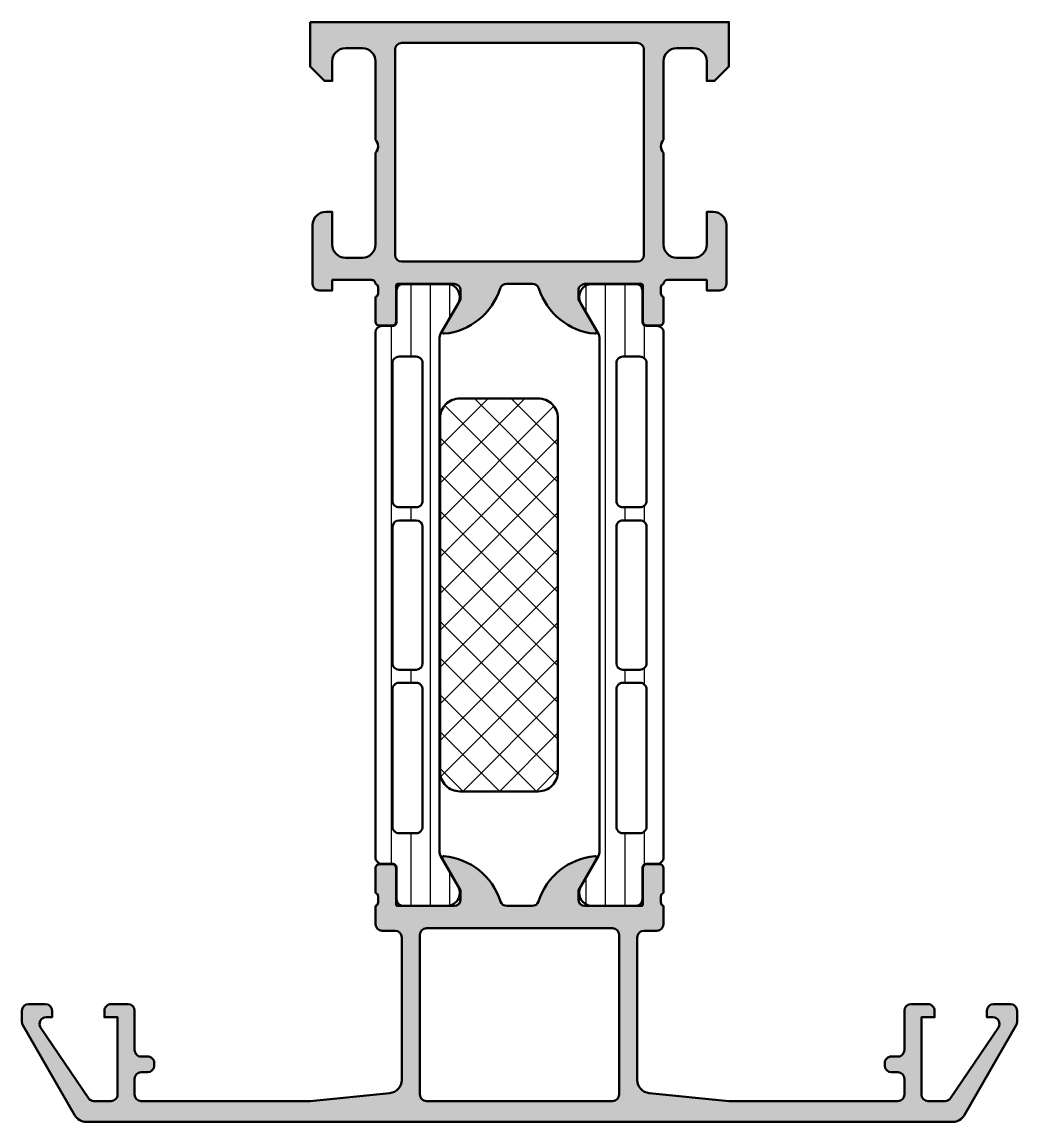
# Model space of a CAD drawing. Extents: x 0 to 76, y 0 to 84.
import ezdxf

# ---------------------------------------------------------------- set-up
doc = ezdxf.new("R2010")
doc.units = 0
for name, color, linetype, lineweight in [('0S-Alu contour', 7, 'Continuous', 50), ('0S-Alu hatch', 252, 'Continuous', 25), ('0S-Plastic contour', 254, 'Continuous', 50), ('0S-Plastic hatch', 253, 'Continuous', 25), ('0S-PT contour', 91, 'Continuous', 50), ('0S-PT hatch', 103, 'Continuous', 25)]:
    doc.layers.add(name, color=color, linetype=linetype, lineweight=lineweight)
pattern_1 = [(90, (0, 0), (-1.4859, 0), [])]

# ---------------------------------------------------------------- blocks, each defined once
blk = doc.blocks.new('346720__E5CDAF64_92D0_431A_B26B_B08DB6D90C9D_')
at = {"layer": '0S-Alu hatch'}
h = blk.add_hatch(color=256, dxfattribs=at)
edge = h.paths.add_edge_path()
edge.add_line((21.99997015381813, 84), (21.99997015381813, 80.59996800422596))
edge.add_line((21.99997015381813, 80.59996800422596), (23.09994573975565, 79.49999217986988))
edge.add_line((23.09994573975565, 79.49999217986988), (23.69992132569314, 79.49999217986988))
edge.add_line((23.69992132569314, 79.49999217986988), (23.69992132569314, 81.00045018196032))
edge.add_ellipse((24.7000077249687, 81.00035615260197), major_axis=(-1.000086403695934, 0), ratio=1, start_angle=270.00494988615924, end_angle=359.99461298015063, ccw=False)
edge.add_line((24.69992132569315, 82.0004425525658), (25.99997015381814, 82.0004425525658))
edge.add_ellipse((25.9999153451299, 81.0003877442666), major_axis=(-1.00005480980111, 0), ratio=1, start_angle=180.002703004082, end_angle=269.99685986559155, ccw=False)
edge.add_line((26.99997015381814, 81.00043492317324), (26.99997015381814, 74.99999599456714))
edge.add_ellipse((26.47513081349977, 74.49999599456714), major_axis=(-0.7248836686985138, 0), ratio=1, start_angle=136.388423263687, end_angle=223.611576736313, ccw=False)
edge.add_line((26.99997015381814, 73.99999599456714), (26.99997015381814, 66.99999694824146))
edge.add_ellipse((25.99991135608918, 67.00005574597041), major_axis=(-1.000058799457442, 0), ratio=1, start_angle=90.00336866364057, end_angle=179.996631336242, ccw=False)
edge.add_line((25.99997015381814, 65.99999694824146), (24.69992132569314, 65.99999694824146))
edge.add_ellipse((24.70000879626208, 67.0000844188104), major_axis=(-1.000087474394158, 0), ratio=1, start_angle=0.005011256110094564, end_angle=89.99498874391873, ccw=False)
edge.add_line((23.69992132569314, 66.99999694824096), (23.69992132569314, 69.49999599456714))
edge.add_line((23.69992132569314, 69.49999599456714), (23.19992132569313, 69.49999599456714))
edge.add_arc((23.20000879626208, 68.4999085239982), 1.000087474394163, 90.00501125608224, 179.9949887438899)
edge.add_line((22.19992132569313, 68.49999599456764), (22.1999823608494, 63.99999694824145))
edge.add_arc((22.69995162022874, 63.99997383660447), 0.499969259913529, 179.9973514386468, 270.0035228322333)
edge.add_line((22.69998236084941, 63.50000457763599), (23.69998236084939, 63.49999694824147))
edge.add_line((23.69998236084939, 63.49999694824147), (23.69998236084938, 64.29999237060474))
edge.add_line((23.69998236084938, 64.29999237060474), (26.70034399415018, 64.29999237060474))
edge.add_ellipse((26.7003439941502, 63.99999966585629), major_axis=(-0.2999927047484476, 0), ratio=1, start_angle=180, end_angle=270.0000000000048, ccw=False)
edge.add_ellipse((26.92150025235563, 63.73247907386321), major_axis=(-0.2788950563273866, 0), ratio=1, start_angle=178.8354106258985, end_angle=253.5801235805103, ccw=False)
edge.add_line((27.20033769889863, 63.72681066586482), (27.20033769889862, 63.2732166658648))
edge.add_ellipse((26.92146960325546, 63.26755600638773), major_axis=(-0.27892554173714, 0), ratio=1, start_angle=106.4245945553532, end_angle=181.1628700728881, ccw=False)
edge.add_line((27.00033669889862, 63.0000126658648), (27.00033669889862, 61.12000166585629))
edge.add_arc((27.30033669889863, 61.12000166585629), 0.3000000000000007, 180, 270)
edge.add_line((27.30033669889863, 60.82000166585629), (28.28031101794142, 60.82000166585629))
edge.add_arc((28.28031101794142, 61.12000166585629), 0.2999999999999971, 270, 360)
edge.add_line((28.58031101794141, 61.12000166585629), (28.58031101794141, 63.87999966585629))
edge.add_ellipse((28.70031101794149, 63.87999966585629), major_axis=(-0.1200000000000898, 0), ratio=1, start_angle=269.0082462786511, end_angle=360, ccw=False)
edge.add_line((28.70238803835717, 63.99998168945239), (33.00034399415017, 63.9999816894524))
edge.add_ellipse((33.00034399415018, 63.49998168945241), major_axis=(-0.4999999999999929, 0), ratio=1, start_angle=180, end_angle=270.0000000000008, ccw=False)
edge.add_line((33.50034399415017, 63.4999816894524), (33.50034399415017, 62.79998168945239))
edge.add_line((33.50034399415017, 62.79998168945239), (32.11884853652781, 60.40716136642485))
edge.add_arc((32.23846377879847, 60.33810147410069), 0.1381197846482961, 149.9999999999977, 275.6225775507925)
edge.add_arc((31.76212075297637, 65.17659055130021), 5.000000000000002, 275.6225775507935, 342.2515836439299)
edge.add_ellipse((37.00034399415018, 63.49998168945238), major_axis=(-0.5000000000000127, 0), ratio=1, start_angle=270.0000000000008, end_angle=342.2515836439276, ccw=False)
edge.add_line((37.00034399415017, 63.9999816894524), (39.00034399415017, 63.9999816894524))
edge.add_ellipse((39.00034399415013, 63.49998168945241), major_axis=(-0.4999999999999858, 0), ratio=1, start_angle=197.7484163560639, end_angle=269.9999999999951, ccw=False)
edge.add_arc((44.23856723532392, 65.17659055130022), 5.000000000000007, 197.7484163560708, 264.3774224492071)
edge.add_arc((43.76222420950186, 60.33810147410069), 0.1381197846483014, 264.3774224492104, 390.0000000000023)
edge.add_line((43.88183945177252, 60.40716136642485), (42.50034399415016, 62.7999816894524))
edge.add_line((42.50034399415016, 62.7999816894524), (42.50034399415016, 63.4999816894524))
edge.add_ellipse((43.00034399415016, 63.49998168945241), major_axis=(-0.4999999999999929, 0), ratio=1, start_angle=269.9999999999992, end_angle=360, ccw=False)
edge.add_line((43.00034399415017, 63.9999816894524), (47.29829994994317, 63.9999816894524))
edge.add_ellipse((47.30037697035884, 63.87999966585629), major_axis=(-0.1200000000001009, 0), ratio=1, start_angle=180, end_angle=270.9917537213454, ccw=False)
edge.add_line((47.42037697035893, 63.87999966585629), (47.42037697035892, 61.12000166585629))
edge.add_arc((47.72037697035893, 61.12000166585629), 0.2999999999999971, 180, 270)
edge.add_line((47.72037697035893, 60.82000166585629), (48.70035128940172, 60.82000166585629))
edge.add_arc((48.70035128940172, 61.12000166585629), 0.2999999999999971, 270, 360)
edge.add_line((49.00035128940172, 61.12000166585629), (49.00035128940172, 63.0000126658648))
edge.add_ellipse((49.07921838504488, 63.26755600638776), major_axis=(-0.2789255417371579, 0), ratio=1, start_angle=-1.1628700728853119, end_angle=73.57540544464553, ccw=False)
edge.add_line((48.80035028940171, 63.27321666586481), (48.80035028940172, 63.7268106658648))
edge.add_ellipse((49.07918773594471, 63.73247907386316), major_axis=(-0.2788950563273806, 0), ratio=1, start_angle=-73.58012358050632, end_angle=1.1645893740940778, ccw=False)
edge.add_ellipse((49.30034399415019, 63.99999966585623), major_axis=(-0.2999927047485116, 0), ratio=1, start_angle=270.0000000000041, end_angle=360, ccw=False)
edge.add_line((49.30034399415017, 64.29999237060474), (52.29998774910928, 64.29999237060474))
edge.add_line((52.29998774910928, 64.29999237060474), (52.29998774910928, 63.49999694824146))
edge.add_line((52.29998774910928, 63.49999694824146), (53.29998780871392, 63.50000457763599))
edge.add_arc((53.30001853235962, 63.99997383867919), 0.4999692619872125, 269.9964791130871, 360.0026483238301)
edge.add_line((53.79998779381276, 63.99999694824246), (53.80004882896901, 68.49999599456714))
edge.add_arc((52.79996136181542, 68.49990852740964), 1.000087470978506, 0.0050110606829167, 89.9949915006661)
edge.add_line((52.80004878426552, 69.49999599456714), (52.30004878426552, 69.49999599456714))
edge.add_line((52.30004878426552, 69.49999599456714), (52.30004878426552, 66.99999694824146))
edge.add_ellipse((51.29996131369658, 67.0000844188104), major_axis=(-1.000087474394165, 0), ratio=1, start_angle=90.00501125608218, end_angle=179.99498874389, ccw=False)
edge.add_line((51.30004878426553, 65.99999694824146), (50.0000001945591, 65.99999694824146))
edge.add_ellipse((50.00005899228808, 67.00005574597044), major_axis=(-1.000058799457467, 0), ratio=1, start_angle=0.0033686637580103707, end_angle=89.9966313363584, ccw=False)
edge.add_line((49.0000001945591, 66.99999694823943), (49.00000019455911, 73.99999599456714))
edge.add_ellipse((49.52483953487746, 74.49999599456714), major_axis=(-0.7248836686985038, 0), ratio=1, start_angle=-43.61157673631379, end_angle=43.61157673631379, ccw=False)
edge.add_line((49.00000019455911, 74.99999599456714), (49.00000019455911, 81.00043492317126))
edge.add_ellipse((50.00005500324735, 81.0003877442666), major_axis=(-1.000054809801103, 0), ratio=1, start_angle=270.0031401344082, end_angle=359.997296995918, ccw=False)
edge.add_line((50.0000001945591, 82.0004425525658), (51.30004878426553, 82.0004425525658))
edge.add_ellipse((51.29996238498996, 81.00035615260197), major_axis=(-1.000086403695928, 0), ratio=1, start_angle=180.0053870199847, end_angle=269.99505011383974, ccw=False)
edge.add_line((52.30004878426552, 81.00045018196121), (52.30004878426552, 79.49999217986988))
edge.add_line((52.30004878426552, 79.49999217986988), (52.90002437020302, 79.49999217986988))
edge.add_line((52.90002437020302, 79.49999217986988), (54, 80.59996800422596))
edge.add_line((54, 80.59996800422596), (54, 84))
edge.add_line((54, 84), (21.99997015381813, 84))
edge = h.paths.add_edge_path()
edge.add_ellipse((28.99998815347482, 81.89999120329975), major_axis=(-0.500002740875127, 0), ratio=1, start_angle=270.00031407857136, end_angle=359.99968592151924, ccw=False)
edge.add_line((28.9999854126072, 82.39999394416736), (46.99998493577004, 82.39999394416736))
edge.add_ellipse((46.99998219490243, 81.89999120329975), major_axis=(-0.5000027408751199, 0), ratio=1, start_angle=180.0003140784808, end_angle=269.99968592142943, ccw=False)
edge.add_line((47.49998493577004, 81.89999394416735), (47.49998493577004, 66.19999389648444))
edge.add_ellipse((46.99998219490243, 66.19999663735126), major_axis=(-0.5000027408751199, 0), ratio=1, start_angle=90.00031407857063, end_angle=179.9996859215194, ccw=False)
edge.add_line((46.99998493577004, 65.69999389648365), (28.9999854126072, 65.69999389648365))
edge.add_ellipse((28.99998815347482, 66.19999663735126), major_axis=(-0.500002740875127, 0), ratio=1, start_angle=0.00031407848081244083, end_angle=89.9996859214279, ccw=False)
edge.add_line((28.4999854126072, 66.19999389648365), (28.4999854126072, 81.89999394416657))
at = {"layer": '0S-Alu contour', "color": 7}
for points in [[(21.99997015381813, 84), (21.99997015381813, 80.59996800422596), (23.09994573975565, 79.49999217986988), (23.69992132569314, 79.49999217986988), (23.69992132569314, 81.00045018196032)], [(52.30004878426552, 81.00045018196121), (52.30004878426552, 79.49999217986988), (52.90002437020302, 79.49999217986988), (54, 80.59996800422596), (54, 84), (21.99997015381813, 84)], [(28.9999854126072, 82.39999394416736), (46.99998493577004, 82.39999394416736)], [(24.69992132569315, 82.0004425525658), (25.99997015381814, 82.0004425525658)], [(28.4999854126072, 66.19999389648365), (28.4999854126072, 81.89999394416657)], [(47.49998493577004, 81.89999394416735), (47.49998493577004, 66.19999389648444)], [(50.0000001945591, 82.0004425525658), (51.30004878426553, 82.0004425525658)], [(26.99997015381814, 81.00043492317324), (26.99997015381814, 74.99999599456714)], [(49.00000019455911, 74.99999599456714), (49.00000019455911, 81.00043492317126)], [(26.99997015381814, 73.99999599456714), (26.99997015381814, 66.99999694824146)], [(49.0000001945591, 66.99999694823943), (49.00000019455911, 73.99999599456714)], [(23.69992132569314, 66.99999694824096), (23.69992132569314, 69.49999599456714), (23.19992132569313, 69.49999599456714)], [(52.80004878426552, 69.49999599456714), (52.30004878426552, 69.49999599456714), (52.30004878426552, 66.99999694824146)], [(22.19992132569313, 68.49999599456764), (22.1999823608494, 63.99999694824145)], [(53.79998779381276, 63.99999694824246), (53.80004882896901, 68.49999599456714)], [(25.99997015381814, 65.99999694824146), (24.69992132569314, 65.99999694824146)], [(46.99998493577004, 65.69999389648365), (28.9999854126072, 65.69999389648365)], [(51.30004878426553, 65.99999694824146), (50.0000001945591, 65.99999694824146)], [(22.69998236084941, 63.50000457763599), (23.69998236084939, 63.49999694824147), (23.69998236084938, 64.29999237060474), (26.70034399415018, 64.29999237060474)], [(28.58031101794141, 61.12000166585629), (28.58031101794141, 63.87999966585629)], [(28.70238803835717, 63.99998168945239), (33.00034399415017, 63.9999816894524)], [(37.00034399415017, 63.9999816894524), (39.00034399415017, 63.9999816894524)], [(43.00034399415017, 63.9999816894524), (47.29829994994317, 63.9999816894524)], [(47.42037697035893, 63.87999966585629), (47.42037697035892, 61.12000166585629)], [(49.30034399415017, 64.29999237060474), (52.29998774910928, 64.29999237060474), (52.29998774910928, 63.49999694824146), (53.29998780871392, 63.50000457763599)], [(27.20033769889863, 63.72681066586482), (27.20033769889862, 63.2732166658648)], [(33.50034399415017, 63.4999816894524), (33.50034399415017, 62.79998168945239), (32.11884853652781, 60.40716136642485)], [(43.88183945177252, 60.40716136642485), (42.50034399415016, 62.7999816894524), (42.50034399415016, 63.4999816894524)], [(48.80035028940171, 63.27321666586481), (48.80035028940172, 63.7268106658648)], [(27.00033669889862, 63.0000126658648), (27.00033669889862, 61.12000166585629)], [(49.00035128940172, 61.12000166585629), (49.00035128940172, 63.0000126658648)], [(27.30033669889863, 60.82000166585629), (28.28031101794142, 60.82000166585629)], [(47.72037697035893, 60.82000166585629), (48.70035128940172, 60.82000166585629)]]:
    blk.add_lwpolyline(points, dxfattribs=at)
at = {"layer": '0S-Alu contour', "color": 7, "extrusion": (0, 0, -1)}
for centre, radius, start, end in [((-28.99998815347482, 81.89999120329975), 0.500002740875127, 0.0003140784807261, 89.99968592142865), ((-46.99998219490243, 81.89999120329975), 0.5000027408751199, 90.00031407857054, 179.9996859215192), ((-24.7000077249687, 81.00035615260197), 1.000086403695934, 0.0053870198493499, 89.99505011384076), ((-25.9999153451299, 81.0003877442666), 1.00005480980111, 90.00314013440845, 179.997296995918), ((-50.00005500324735, 81.0003877442666), 1.000054809801103, 0.0027030040819815, 89.99685986559176), ((-51.29996238498996, 81.00035615260197), 1.000086403695928, 90.00494988616028, 179.9946129800153), ((-26.47513081349977, 74.49999599456714), 0.7248836686985141, 136.388423263687, 223.6115767363131), ((-49.52483953487746, 74.49999599456714), 0.7248836686985038, 316.3884232636862, 43.61157673631377), ((-24.70000879626208, 67.0000844188104), 1.000087474394158, 270.0050112560814, 359.9949887438899), ((-25.99991135608918, 67.00005574597041), 1.000058799457442, 180.003368663758, 269.9966313363594), ((-50.00005899228808, 67.00005574597044), 1.000058799457467, 270.0033686636416, 359.996631336242), ((-51.29996131369658, 67.0000844188104), 1.000087474394165, 180.0050112561101, 269.9949887439178), ((-28.99998815347482, 66.19999663735126), 0.500002740875127, 270.0003140785721, 359.9996859215192), ((-46.99998219490243, 66.19999663735126), 0.5000027408751199, 180.0003140784807, 269.9996859214294), ((-26.7003439941502, 63.99999966585629), 0.2999927047484476, 89.99999999999525, 180), ((-26.92150025235563, 63.73247907386321), 0.2788950563273866, 106.4198764194897, 181.1645893741016), ((-28.70031101794149, 63.87999966585629), 0.1200000000000898, 0, 90.99175372134891), ((-33.00034399415018, 63.49998168945241), 0.4999999999999929, 89.9999999999992, 180), ((-37.00034399415018, 63.49998168945238), 0.5000000000000127, 17.74841635607241, 89.9999999999992), ((-39.00034399415013, 63.49998168945241), 0.4999999999999858, 90.00000000000487, 162.2515836439361), ((-43.00034399415016, 63.49998168945241), 0.4999999999999929, 0, 90.00000000000081), ((-47.30037697035884, 63.87999966585629), 0.1200000000001009, 89.00824627865461, 180), ((-49.07918773594471, 63.73247907386316), 0.2788950563273806, 358.8354106259059, 73.58012358050637), ((-49.30034399415019, 63.99999966585623), 0.2999927047485116, 0, 89.99999999999594), ((-26.92146960325546, 63.26755600638773), 0.27892554173714, 178.8371299271119, 253.5754054446468), ((-49.07921838504488, 63.26755600638776), 0.2789255417371579, 286.4245945553545, 1.162870072885284)]:
    blk.add_arc(centre, radius, start, end, dxfattribs=at)
at = {"layer": '0S-Alu contour', "color": 7}
for centre, radius, start, end in [((23.20000879626208, 68.4999085239982), 1.000087474394163, 90.00501125608224, 179.9949887438899), ((52.79996136181542, 68.49990852740964), 1.000087470978506, 0.0050110606829167, 89.9949915006661), ((22.69995162022874, 63.99997383660447), 0.499969259913529, 179.9973514386468, 270.0035228322333), ((53.30001853235962, 63.99997383867919), 0.4999692619872125, 269.9964791130871, 0.0026483238301195), ((31.76212075297637, 65.17659055130021), 5.000000000000002, 275.6225775507935, 342.2515836439299), ((44.23856723532392, 65.17659055130022), 5.000000000000007, 197.7484163560708, 264.3774224492071), ((27.30033669889863, 61.12000166585629), 0.3000000000000007, 180, 270), ((28.28031101794142, 61.12000166585629), 0.2999999999999971, 270, 0), ((47.72037697035893, 61.12000166585629), 0.2999999999999971, 180, 270), ((48.70035128940172, 61.12000166585629), 0.2999999999999971, 270, 0), ((32.23846377879847, 60.33810147410069), 0.1381197846482961, 149.9999999999977, 275.6225775507925), ((43.76222420950186, 60.33810147410069), 0.1381197846483014, 264.3774224492104, 30.00000000000228)]:
    blk.add_arc(centre, radius, start, end, dxfattribs=at)
blk = doc.blocks.new('284041__81CBD9DE_2478_4C81_BFFA_5F7B86C5B9B8___F02E5A04_34AC_4ABE_87E3_5EAD6978D409_')
at = {"layer": '0S-Plastic hatch'}
h = blk.add_hatch(dxfattribs=at)
h.set_pattern_fill('ANSI31', color=256, scale=0.4680000000000001, angle=45, style=0)
h.set_pattern_definition(pattern_1)
edge = h.paths.add_edge_path()
edge.add_line((26.99888731046574, 60.28985257521101), (26.99999999995454, 20.20984283207178))
edge.add_arc((27.49999732085984, 20.20985671285094), 0.499997321097971, 180.0015906286507, 270.0020240776158)
edge.add_line((27.50001498417455, 19.70985939206496), (28.31034971106617, 19.70988801861293))
edge.add_ellipse((28.31036030911176, 19.40988801880014), major_axis=(-0.2999999999999881, 0), ratio=1, start_angle=179.9941504549236, end_angle=270.00202407761265, ccw=False)
edge.add_line((28.61036030754828, 19.4098573906538), (28.61011529070064, 17.00996700936594))
edge.add_arc((29.11011126554039, 17.00991596226873), 0.4999959774455758, 179.994150386449, 270.0020872368565)
edge.add_line((29.11012947997156, 16.50991998515492), (32.58667351121612, 16.5100466327178))
edge.add_arc((32.44432701033436, 17.4998595521885), 0.999996070924481, 278.1836833497845, 392.729091397731)
edge.add_line((33.28556007655457, 18.0405249479391), (31.96700764709821, 20.3241340371884))
edge.add_ellipse((32.40001130835026, 20.57414969538281), major_axis=(-0.5000000000000658, 0), ratio=1, start_angle=0.0015816594047919352, end_angle=30.002071897231417, ccw=False)
edge.add_line((31.90001130854071, 20.57413589280067), (31.8989249961475, 59.92591463649856))
edge.add_ellipse((32.39892499595698, 59.92592843908168), major_axis=(-0.4999999999999935, 0), ratio=1, start_angle=-29.99792130146028, end_angle=0.0015816594047919352, ccw=False)
edge.add_line((31.96590322431632, 60.17591272915844), (33.28429022210339, 62.45961733041354))
edge.add_arc((32.44301799144461, 63.00022178450802), 0.9999960709244836, 327.2750591980457, 441.8204672459894)
edge.add_line((32.58529278835878, 63.99004501318446), (29.10874854874356, 63.98991836562792))
edge.add_arc((29.10876676317272, 63.48992238851414), 0.499995977445552, 90.00208723662689, 180.0100002092925)
edge.add_line((28.60877079334287, 63.48983512092765), (28.60918966199787, 61.08994476404458))
edge.add_ellipse((28.3091896665673, 61.08989240307142), major_axis=(-0.3000000000000169, 0), ratio=1, start_angle=90.00202407655559, end_angle=180.0100002092926, ccw=False)
edge.add_line((28.30920026460736, 60.7898924032586), (27.49886696806557, 60.78986377677613))
edge.add_arc((27.49888463137104, 60.28986645599015), 0.4999973210979665, 90.00202407655566, 180.0015906286507)
edge = h.paths.add_edge_path()
edge.add_ellipse((28.79944679506786, 57.94861119746633), major_axis=(-0.4999847412109304, 0), ratio=1, start_angle=269.9999999999992, end_angle=360, ccw=False)
edge.add_line((28.79944679506787, 58.44859593867727), (30.09945747622021, 58.44859593867727))
edge.add_ellipse((30.09945747622022, 57.94858067988821), major_axis=(-0.5000152587890554, 0), ratio=1, start_angle=180, end_angle=270.0000000000008, ccw=False)
edge.add_line((30.59947273500927, 57.94858067988301), (30.59947273500927, 47.44109100855848))
edge.add_ellipse((30.09947637436595, 47.44108736919942), major_axis=(-0.4999963606565677, 0), ratio=1, start_angle=89.9995829574089, end_angle=180.0004170428646, ccw=False)
edge.add_line((30.09947273500927, 46.9410910085561), (28.79947862874136, 46.9410910085561))
edge.add_ellipse((28.79946205594455, 47.44109101036906), major_axis=(-0.5000000020876216, 0), ratio=1, start_angle=0, end_angle=90.00189910261622, ccw=False)
edge.add_line((28.29946205385693, 47.44109100855095), (28.29946205385693, 57.94861119746633))
edge = h.paths.add_edge_path()
edge.add_line((28.29946205385692, 35.04108490503521), (28.29946205385693, 45.4410910085509))
edge.add_ellipse((28.79946205385693, 45.44109100855609), major_axis=(-0.5, 0), ratio=1, start_angle=270, end_angle=360, ccw=False)
edge.add_line((28.79946205385693, 45.9410910085561), (30.09947273500929, 45.9410910085561))
edge.add_ellipse((30.09947273500928, 45.4410910085561), major_axis=(-0.4999999999999929, 0), ratio=1, start_angle=180, end_angle=269.9999999999992, ccw=False)
edge.add_line((30.59947273500927, 45.4410910085509), (30.59947273500927, 35.04108490504042))
edge.add_ellipse((30.09947273500926, 35.04108490504042), major_axis=(-0.5000000000000142, 0), ratio=1, start_angle=90.000000001192, end_angle=180, ccw=False)
edge.add_line((30.09947273501966, 34.54108490504041), (28.79946205386733, 34.54108490504041))
edge.add_ellipse((28.79946205385691, 35.04108490504041), major_axis=(-0.5, 0), ratio=1, start_angle=0, end_angle=90.00000000119371, ccw=False)
edge = h.paths.add_edge_path()
edge.add_line((28.29946205384654, 22.5510910092494), (28.29946205384654, 33.04108490573366))
edge.add_ellipse((28.79946205600385, 33.0410849038562), major_axis=(-0.5000000021573073, 0), ratio=1, start_angle=269.9981009105044, end_angle=360, ccw=False)
edge.add_line((28.79947862868616, 33.54108490573886), (30.0994727349989, 33.54108490573887))
edge.add_ellipse((30.09947637435562, 33.04108854509561), major_axis=(-0.4999963606565109, 0), ratio=1, start_angle=179.9995829571355, end_angle=270.0004170425959, ccw=False)
edge.add_line((30.59947273499889, 33.04108490573884), (30.59947273499889, 22.55109100925699))
edge.add_ellipse((30.0994763743555, 22.55108736989793), major_axis=(-0.4999963606566246, 0), ratio=1, start_angle=89.9995829574155, end_angle=180.0004170428646, ccw=False)
edge.add_line((30.09947273499888, 22.05109100925455), (28.79947862873098, 22.05109100925456))
edge.add_ellipse((28.79946205593416, 22.55109101106752), major_axis=(-0.5000000020876216, 0), ratio=1, start_angle=0, end_angle=90.00189910261793, ccw=False)
at = {"layer": '0S-Alu contour', "color": 7}
for points in [[(28.79944679506787, 58.44859593867727), (30.09945747622021, 58.44859593867727)], [(28.29946205385693, 47.44109100855095), (28.29946205385693, 57.94861119746633)], [(30.59947273500927, 57.94858067988301), (30.59947273500927, 47.44109100855848)], [(30.09947273500927, 46.9410910085561), (28.79947862874136, 46.9410910085561)], [(28.29946205385692, 35.04108490503521), (28.29946205385693, 45.4410910085509)], [(28.79946205385693, 45.9410910085561), (30.09947273500929, 45.9410910085561)], [(30.59947273500927, 45.4410910085509), (30.59947273500927, 35.04108490504042)], [(30.09947273501966, 34.54108490504041), (28.79946205386733, 34.54108490504041)], [(28.29946205384654, 22.5510910092494), (28.29946205384654, 33.04108490573366)], [(28.79947862868616, 33.54108490573886), (30.0994727349989, 33.54108490573887)], [(30.59947273499889, 33.04108490573884), (30.59947273499889, 22.55109100925699)], [(30.09947273499888, 22.05109100925455), (28.79947862873098, 22.05109100925456)]]:
    blk.add_lwpolyline(points, dxfattribs=at)
at = {"layer": '0S-Alu contour', "color": 7, "extrusion": (0, 0, -1)}
for centre, radius, start, end in [((-28.79944679506786, 57.94861119746633), 0.4999847412109304, 0, 90.00000000000081), ((-30.09945747622022, 57.94858067988821), 0.5000152587890554, 89.9999999999992, 180), ((-28.79946205594455, 47.44109101036906), 0.5000000020876216, 269.9981008973838, 0), ((-30.09947637436595, 47.44108736919942), 0.4999963606565677, 179.9995829571354, 270.0004170425911), ((-28.79946205385693, 45.44109100855609), 0.5, 0, 90), ((-30.09947273500928, 45.4410910085561), 0.4999999999999929, 90.00000000000081, 180), ((-28.79946205385691, 35.04108490504041), 0.5, 269.9999999988063, 0), ((-30.09947273500926, 35.04108490504042), 0.5000000000000142, 180, 269.999999998808), ((-28.79946205600385, 33.0410849038562), 0.5000000021573073, 0, 90.00189908949562), ((-30.09947637435562, 33.04108854509561), 0.4999963606565109, 89.99958295740409, 180.0004170428646), ((-28.79946205593416, 22.55109101106752), 0.5000000020876216, 269.9981008973821, 0), ((-30.0994763743555, 22.55108736989793), 0.4999963606566246, 179.9995829571354, 270.0004170425845)]:
    blk.add_arc(centre, radius, start, end, dxfattribs=at)
at = {"layer": '0S-Plastic contour', "color": 7}
for points in [[(32.58529278835878, 63.99004501318446), (29.10874854874356, 63.98991836562792)], [(28.60877079334287, 63.48983512092765), (28.60918966199787, 61.08994476404458)], [(31.96590322431632, 60.17591272915844), (33.28429022210339, 62.45961733041354)], [(28.30920026460736, 60.7898924032586), (27.49886696806557, 60.78986377677613)], [(26.99888731046574, 60.28985257521101), (26.99999999995454, 20.20984283207178)], [(31.90001130854071, 20.57413589280067), (31.8989249961475, 59.92591463649857)], [(33.28556007655457, 18.0405249479391), (31.96700764709821, 20.3241340371884)], [(27.50001498417455, 19.70985939206496), (28.31034971106617, 19.70988801861293)], [(28.61036030754828, 19.4098573906538), (28.61011529070064, 17.00996700936594)], [(29.11012947997156, 16.50991998515492), (32.58667351121612, 16.5100466327178)]]:
    blk.add_lwpolyline(points, dxfattribs=at)
for centre, radius, start, end in [((29.10876676317272, 63.48992238851414), 0.499995977445552, 90.00208723662689, 180.0100002092925), ((32.44301799144461, 63.00022178450802), 0.9999960709244836, 327.2750591980457, 81.82046724598936), ((27.49888463137104, 60.28986645599015), 0.4999973210979665, 90.00202407655566, 180.0015906286507), ((27.49999732085984, 20.20985671285094), 0.499997321097971, 180.0015906286507, 270.0020240776158), ((32.44432701033436, 17.4998595521885), 0.999996070924481, 278.1836833497845, 32.72909139773104), ((29.11011126554039, 17.00991596226873), 0.4999959774455758, 179.994150386449, 270.0020872368565)]:
    blk.add_arc(centre, radius, start, end, dxfattribs=at)
at = {"layer": '0S-Plastic contour', "color": 7, "extrusion": (0, 0, -1)}
for centre, radius, start, end in [((-28.3091896665673, 61.08989240307142), 0.3000000000000169, 179.9899997907074, 269.9979759234444), ((-32.39892499595698, 59.92592843908168), 0.4999999999999935, 359.9984183405952, 29.99792130146018), ((-32.40001130835026, 20.57414969538281), 0.5000000000000658, 329.9979281027687, 359.9984183405952), ((-28.31036030911176, 19.40988801880014), 0.2999999999999881, 89.99797592238733, 180.0058495450765)]:
    blk.add_arc(centre, radius, start, end, dxfattribs=at)
blk = doc.blocks.new('284041__DB5BBE85_33AF_442C_BA20_2BABDB916537___A0DF77B9_839E_4AD1_B76D_C48DC6B0F8B4_')
at = {"layer": '0S-Plastic hatch'}
h = blk.add_hatch(dxfattribs=at)
h.set_pattern_fill('ANSI31', color=256, scale=0.4680000000000001, angle=45, style=0)
h.set_pattern_definition(pattern_1)
edge = h.paths.add_edge_path()
edge.add_line((44.10107500373368, 59.92591085145982), (44.09998869130261, 20.57413106222356))
edge.add_ellipse((43.59998869164465, 20.57414969538336), major_axis=(-0.5000000000051537, 0), ratio=1, start_angle=149.9979281030033, end_angle=179.9978647972849, ccw=False)
edge.add_line((44.03299235290213, 20.32413403718818), (42.71443992344539, 18.040524947939))
edge.add_arc((43.55567298966564, 17.49985955218846), 0.999996070924476, 147.2709086022729, 261.8163166502146)
edge.add_line((43.41332648878386, 16.51004663271777), (46.88986798458971, 16.50991998525369))
edge.add_arc((46.88988873445961, 17.00991596226869), 0.499995977445571, 269.9976222209279, 359.9982271832752)
edge.add_line((47.38988471166584, 17.00990049164871), (47.38963969108502, 19.40989888503443))
edge.add_ellipse((47.68963969088824, 19.40988801880009), major_axis=(-0.3000000000000041, 0), ratio=1, start_angle=269.99792470211656, end_angle=359.99792470210144, ccw=False)
edge.add_line((47.68965055712254, 19.70988801860331), (48.49998188993746, 19.70985939218512))
edge.add_arc((48.50000267914014, 20.20985671285091), 0.4999973210979872, 269.9976177200896, 359.9982316841069)
edge.add_line((49, 20.20984128146632), (49.00111268929475, 60.28984566678743))
edge.add_arc((48.50111536862899, 60.28986645599014), 0.4999973210979694, 359.9976177199982, 449.9982316841423)
edge.add_line((48.50113080001327, 60.78986377684998), (47.69079946719837, 60.78989240326817))
edge.add_ellipse((47.69081033343279, 61.08989240307144), major_axis=(-0.3000000000000538, 0), ratio=1, start_angle=-0.002075297898613826, end_angle=89.99792470209621, ccw=False)
edge.add_line((47.39081033362952, 61.0899032693058), (47.39122921384227, 63.48990163864421))
edge.add_arc((46.89123323682723, 63.48992238851408), 0.4999959774455817, 359.9976222209285, 449.9982271832951)
edge.add_line((46.89124870744703, 63.98991836572033), (43.41470721164118, 63.99004501318442))
edge.add_arc((43.55698200855538, 63.000221784508), 0.9999960709244737, 98.17953275401231, 212.7249408019541)
edge.add_line((42.71570977789661, 62.45961733041351), (44.03409677568365, 60.17591272915844))
edge.add_ellipse((43.60107500404423, 59.92592843908198), major_axis=(-0.4999999999987688, 0), ratio=1, start_angle=179.9979846069516, end_angle=209.9979213015007, ccw=False)
edge = h.paths.add_edge_path()
edge.add_line((45.40052726499072, 47.44109100855607), (45.40052726499072, 57.94858067988299))
edge.add_ellipse((45.90054252377976, 57.94858067988819), major_axis=(-0.5000152587890412, 0), ratio=1, start_angle=269.99999999999676, end_angle=360, ccw=False)
edge.add_line((45.90054252377979, 58.44859593867724), (47.20055320493213, 58.44859593867724))
edge.add_ellipse((47.20055320493216, 57.94861119746632), major_axis=(-0.4999847412109162, 0), ratio=1, start_angle=180, end_angle=270.00000000000324, ccw=False)
edge.add_line((47.70053794614307, 57.94861119746111), (47.70053794614307, 47.44109101036904))
edge.add_ellipse((47.20053794405545, 47.44109101036904), major_axis=(-0.5000000020876172, 0), ratio=1, start_angle=89.99810089738378, end_angle=180, ccw=False)
edge.add_line((47.20052137125864, 46.94109100855607), (45.90052726499073, 46.94109100855607))
edge.add_ellipse((45.90052362563405, 47.44108736919939), major_axis=(-0.4999963606565677, 0), ratio=1, start_angle=-0.000417042864683026, end_angle=90.00041704259019, ccw=False)
edge = h.paths.add_edge_path()
edge.add_line((45.40052726499072, 35.04108490503519), (45.40052726499072, 45.44109100855087))
edge.add_ellipse((45.9005272649907, 45.44109100855608), major_axis=(-0.4999999999999787, 0), ratio=1, start_angle=269.9999999999992, end_angle=360, ccw=False)
edge.add_line((45.90052726499071, 45.94109100855606), (47.20053794614307, 45.94109100855606))
edge.add_ellipse((47.20053794614307, 45.44109100855608), major_axis=(-0.4999999999999929, 0), ratio=1, start_angle=180, end_angle=270.0000000000008, ccw=False)
edge.add_line((47.70053794614307, 45.44109100855087), (47.70053794614308, 35.04108490504036))
edge.add_ellipse((47.20053794614311, 35.04108490504036), major_axis=(-0.4999999999999752, 0), ratio=1, start_angle=89.9999999988031, end_angle=180, ccw=False)
edge.add_line((47.20053794613266, 34.54108490504038), (45.90052726498034, 34.54108490504039))
edge.add_ellipse((45.90052726499071, 35.04108490504039), major_axis=(-0.5, 0), ratio=1, start_angle=0, end_angle=89.99999999881118, ccw=False)
edge = h.paths.add_edge_path()
edge.add_line((45.40052726500111, 22.55109100925453), (45.40052726500111, 33.04108490573881))
edge.add_ellipse((45.90052362564439, 33.04108854509558), major_axis=(-0.4999963606565215, 0), ratio=1, start_angle=-90.00041704259428, end_angle=0.00041704286462618256, ccw=False)
edge.add_line((45.9005272650011, 33.54108490573884), (47.20052137131384, 33.54108490573884))
edge.add_ellipse((47.20053794399615, 33.04108490385618), major_axis=(-0.5000000021573078, 0), ratio=1, start_angle=180, end_angle=270.0018990894956, ccw=False)
edge.add_line((47.70053794615345, 33.04108490573363), (47.70053794615345, 22.5510910110675))
edge.add_ellipse((47.20053794406583, 22.5510910110675), major_axis=(-0.5000000020876278, 0), ratio=1, start_angle=89.99810089738378, end_angle=180, ccw=False)
edge.add_line((47.20052137126901, 22.05109100925453), (45.90052726500111, 22.05109100925452))
edge.add_ellipse((45.90052362564448, 22.55108736989789), major_axis=(-0.499996360656621, 0), ratio=1, start_angle=-0.000417042864683026, end_angle=90.0004170425861, ccw=False)
at = {"layer": '0S-Alu contour', "color": 7}
for points in [[(45.90054252377979, 58.44859593867724), (47.20055320493213, 58.44859593867724)], [(45.40052726499072, 47.44109100855607), (45.40052726499072, 57.94858067988299)], [(47.70053794614307, 57.94861119746111), (47.70053794614307, 47.44109101036904)], [(47.20052137125864, 46.94109100855607), (45.90052726499073, 46.94109100855607)], [(45.40052726499072, 35.04108490503519), (45.40052726499072, 45.44109100855087)], [(45.90052726499071, 45.94109100855606), (47.20053794614307, 45.94109100855606)], [(47.70053794614307, 45.44109100855087), (47.70053794614308, 35.04108490504036)], [(47.20053794613266, 34.54108490504038), (45.90052726498034, 34.54108490504039)], [(45.40052726500111, 22.55109100925453), (45.40052726500111, 33.04108490573881)], [(45.9005272650011, 33.54108490573884), (47.20052137131384, 33.54108490573884)], [(47.70053794615345, 33.04108490573363), (47.70053794615345, 22.5510910110675)], [(47.20052137126901, 22.05109100925453), (45.90052726500111, 22.05109100925452)]]:
    blk.add_lwpolyline(points, dxfattribs=at)
at = {"layer": '0S-Alu contour', "color": 7, "extrusion": (0, 0, -1)}
for centre, radius, start, end in [((-45.90054252377976, 57.94858067988819), 0.5000152587890412, 0, 90.00000000000325), ((-47.20055320493216, 57.94861119746632), 0.4999847412109162, 89.99999999999675, 180), ((-45.90052362563405, 47.44108736919939), 0.4999963606565677, 269.9995829574098, 0.0004170428646345), ((-47.20053794405545, 47.44109101036904), 0.5000000020876172, 180, 270.0018991026162), ((-45.9005272649907, 45.44109100855608), 0.4999999999999787, 0, 90.00000000000081), ((-47.20053794614307, 45.44109100855608), 0.4999999999999929, 89.9999999999992, 180), ((-45.90052726499071, 35.04108490504039), 0.5, 270.0000000011888, 0), ((-47.20053794614311, 35.04108490504036), 0.4999999999999752, 180, 270.0000000011969), ((-45.90052362564439, 33.04108854509558), 0.4999963606565215, 359.9995829571354, 90.0004170425943), ((-47.20053794399615, 33.04108490385618), 0.5000000021573078, 89.9981009105044, 180), ((-45.90052362564448, 22.55108736989789), 0.499996360656621, 269.9995829574139, 0.0004170428646345), ((-47.20053794406583, 22.5510910110675), 0.5000000020876278, 180, 270.0018991026162)]:
    blk.add_arc(centre, radius, start, end, dxfattribs=at)
at = {"layer": '0S-Plastic contour', "color": 7}
for points in [[(46.89124870744703, 63.98991836572033), (43.41470721164118, 63.99004501318442)], [(47.39081033362952, 61.0899032693058), (47.39122921384227, 63.48990163864421)], [(42.71570977789661, 62.45961733041351), (44.03409677568365, 60.17591272915844)], [(48.50113080001327, 60.78986377684998), (47.69079946719837, 60.78989240326817)], [(44.10107500373368, 59.92591085145982), (44.09998869130261, 20.57413106222356)], [(49, 20.20984128146632), (49.00111268929475, 60.28984566678742)], [(44.03299235290213, 20.32413403718818), (42.71443992344539, 18.040524947939)], [(47.38988471166584, 17.00990049164871), (47.38963969108502, 19.40989888503443)], [(47.68965055712254, 19.70988801860331), (48.49998188993746, 19.70985939218512)], [(43.41332648878386, 16.51004663271777), (46.88986798458971, 16.50991998525369)]]:
    blk.add_lwpolyline(points, dxfattribs=at)
for centre, radius, start, end in [((43.55698200855538, 63.000221784508), 0.9999960709244737, 98.17953275401231, 212.7249408019541), ((46.89123323682723, 63.48992238851408), 0.4999959774455817, 359.9976222209285, 89.9982271832952), ((48.50111536862899, 60.28986645599014), 0.4999973210979694, 359.9976177199982, 89.99823168414238), ((48.50000267914014, 20.20985671285091), 0.4999973210979872, 269.9976177200896, 359.9982316841069), ((43.55567298966564, 17.49985955218846), 0.999996070924476, 147.2709086022729, 261.8163166502146), ((46.88988873445961, 17.00991596226869), 0.499995977445571, 269.9976222209279, 359.9982271832752)]:
    blk.add_arc(centre, radius, start, end, dxfattribs=at)
at = {"layer": '0S-Plastic contour', "color": 7, "extrusion": (0, 0, -1)}
for centre, radius, start, end in [((-47.69081033343279, 61.08989240307144), 0.3000000000000538, 270.0020752979038, 0.0020752978985596), ((-43.60107500404423, 59.92592843908198), 0.4999999999987688, 150.0020786984993, 180.0020153930485), ((-43.59998869164465, 20.57414969538336), 0.5000000000051537, 180.0021352027151, 210.0020718969967), ((-47.68963969088824, 19.40988801880009), 0.3000000000000041, 0.0020752978985596, 90.00207529788342)]:
    blk.add_arc(centre, radius, start, end, dxfattribs=at)
blk = doc.blocks.new('373780__42245E0A_CE6D_4FAA_8D73_BF7776BE225A_')
at = {"layer": '0S-PT hatch'}
h = blk.add_hatch(dxfattribs=at)
h.set_pattern_fill('ANSI37', color=256, scale=0.625, angle=90, style=0)
h.set_pattern_definition([(135, (0, 0), (-1.403165018917055, -1.403165018917055), []), (225, (0, 0), (1.403165018917055, -1.403165018917055), [])])
edge = h.paths.add_edge_path()
edge.add_ellipse((39.43802815280879, 53.75002095684173), major_axis=(-1.499999999999992, 0), ratio=1, start_angle=180, end_angle=270.0000000000003, ccw=False)
edge.add_line((40.93802815280878, 53.75002095684172), (40.93802815280878, 26.75002095684173))
edge.add_ellipse((39.43802815280879, 26.75002095684172), major_axis=(-1.499999999999992, 0), ratio=1, start_angle=89.99999999999977, end_angle=180, ccw=False)
edge.add_line((39.43802815280879, 25.25002095684172), (33.43802815280878, 25.25002095684172))
edge.add_ellipse((33.43802815280878, 26.75002095684172), major_axis=(-1.499999999999996, 0), ratio=1, start_angle=0, end_angle=90.00000000000028, ccw=False)
edge.add_line((31.93802815280879, 26.75002095684173), (31.93802815280879, 53.75002095684172))
edge.add_ellipse((33.43802815280878, 53.75002095684173), major_axis=(-1.499999999999992, 0), ratio=1, start_angle=269.9999999999997, end_angle=360, ccw=False)
edge.add_line((33.43802815280878, 55.25002095684172), (39.43802815280879, 55.25002095684172))
at = {"layer": '0S-PT contour', "color": 7}
for points in [[(33.43802815280878, 55.25002095684172), (39.43802815280879, 55.25002095684172)], [(31.93802815280879, 26.75002095684173), (31.93802815280879, 53.75002095684172)], [(40.93802815280878, 53.75002095684172), (40.93802815280878, 26.75002095684173)], [(39.43802815280879, 25.25002095684172), (33.43802815280878, 25.25002095684172)]]:
    blk.add_lwpolyline(points, dxfattribs=at)
at = {"layer": '0S-PT contour', "color": 7, "extrusion": (0, 0, -1)}
for centre, radius, start, end in [((-33.43802815280878, 53.75002095684173), 1.499999999999992, 0, 90.00000000000028), ((-39.43802815280879, 53.75002095684173), 1.499999999999992, 89.99999999999973, 180), ((-33.43802815280878, 26.75002095684172), 1.499999999999996, 269.9999999999997, 0), ((-39.43802815280879, 26.75002095684172), 1.499999999999992, 180, 270.0000000000002)]:
    blk.add_arc(centre, radius, start, end, dxfattribs=at)
blk = doc.blocks.new('357050__18195043_D604_4649_9B9A_EE65F8B4E08A_')
at = {"layer": '0S-Alu hatch'}
h = blk.add_hatch(color=256, dxfattribs=at)
edge = h.paths.add_edge_path()
edge.add_arc((27.50000047683722, 15.09998168945227), 0.5000000000000107, 180, 269.9999999999992)
edge.add_line((27.50000047683722, 14.59998168945226), (28.50000047683724, 14.59998168945226))
edge.add_ellipse((28.50000047683723, 14.09998168945227), major_axis=(-0.4999999999999929, 0), ratio=1, start_angle=180, end_angle=269.9999999999992, ccw=False)
edge.add_line((29.00000047683722, 14.09998168945227), (29.0000004768372, 3.204987562111934))
edge.add_ellipse((28.00000047683721, 3.204987562111946), major_axis=(-0.9999999999999893, 0), ratio=1, start_angle=95.71059313749822, end_angle=180, ccw=False)
edge.add_line((28.09950419585818, 2.209950371901966), (22.00000047683718, 1.599999999999871))
edge.add_line((22.00000047683718, 1.599999999999871), (9.10000047683725, 1.599999999999864))
edge.add_ellipse((9.100000476837241, 2.099999999999868), major_axis=(-0.500000000000004, 0), ratio=1, start_angle=0, end_angle=90.0000000000012, ccw=False)
edge.add_line((8.600000476837238, 2.099999999999867), (8.60000047683718, 3.300030369536535))
edge.add_ellipse((9.100000476837195, 3.30003036953654), major_axis=(-0.5000000000000142, 0), ratio=1, start_angle=270.00000000000165, end_angle=360, ccw=False)
edge.add_line((9.10000047683718, 3.800030369536554), (9.60000047683718, 3.800030369536554))
edge.add_arc((9.60000047683718, 4.300030369536555), 0.5, 270, 360)
edge.add_line((10.10000047683718, 4.300030369536555), (10.10000047683718, 4.50009988140472))
edge.add_arc((9.600000476837167, 4.500099881404707), 0.5000000000000179, 0, 90.0082301428618)
edge.add_line((9.59992865529199, 5.00009987624639), (9.100072298382244, 5.000028036525558))
edge.add_ellipse((9.100000476837105, 5.500028031367176), major_axis=(-0.4999999999999523, 0), ratio=1, start_angle=0, end_angle=90.00823014285749, ccw=False)
edge.add_line((8.600000476837153, 5.500028031367173), (8.600000476837153, 8.500015385919651))
edge.add_arc((8.100000476837153, 8.500015385919655), 0.500000000000001, 0, 89.99941715719298)
edge.add_line((8.100005563100154, 9.000015385893786), (6.800000476837141, 9.000028610229386))
edge.add_arc((6.799983675943636, 8.500045411122924), 0.4999831993887462, 89.99807469472726, 180.001925305384)
edge.add_line((6.300000476837169, 8.500028610228448), (6.300000000000011, 8.000028610229377))
edge.add_line((6.300000000000011, 8.000028610229377), (7.300000476837169, 8.000028610229377))
edge.add_line((7.300000476837169, 8.000028610229377), (7.300000476837169, 2.099995798828894))
edge.add_ellipse((6.800000476837169, 2.099995798828896), major_axis=(-0.5, 0), ratio=1, start_angle=89.9999999999983, end_angle=180, ccw=False)
edge.add_line((6.800000476837155, 1.599995798828897), (5.482731355191276, 1.599995798828897))
edge.add_ellipse((5.482731355191285, 2.099995798828912), major_axis=(-0.5000000000000157, 0), ratio=1, start_angle=33.999999999999716, end_angle=89.99999999999898, ccw=False)
edge.add_line((5.06821256891375, 1.820399347093533), (1.425847902862017, 7.220427034071786))
edge.add_ellipse((1.840366689139556, 7.500023485807135), major_axis=(-0.5000000000000019, 0), ratio=1, start_angle=-90.00031222643992, end_angle=33.99999999999659, ccw=False)
edge.add_line((1.84036941382925, 8.000023485799712), (2.299999999999982, 8.000020980834849))
edge.add_line((2.299999999999982, 8.000020980834849), (2.300000238418562, 8.50002098083486))
edge.add_arc((1.79987363888398, 8.499894381300276), 0.5001266155579543, 0.0145035654137228, 89.98549643455779)
edge.add_line((1.800000238418576, 9.000020980834845), (0.4999999999999858, 9.000013351440291))
edge.add_arc((0.5001110650120353, 8.499902286428258), 0.5001110773447327, 90.01272428622877, 179.9872757137524)
edge.add_line((0, 8.50001335144047), (1.42e-14, 7.633987947655747))
edge.add_arc((0.4999999999998864, 7.633987947655685), 0.4999999999998721, 180, 209.9999999999931)
edge.add_line((0.0669872981077475, 7.383987947655802), (4.041459592785017, 0.4999999999998792))
edge.add_arc((4.907484996569451, 0.9999999999998543), 0.9999999999999847, 209.9999999999989, 269.9999999999992)
edge.add_line((4.907484996569436, -1.305e-13), (71.0925150034305, -1.302e-13))
edge.add_arc((71.0925150034305, 0.9999999999998687), 0.9999999999999996, 270, 329.9999999999999)
edge.add_line((71.95854040721494, 0.4999999999998704), (75.93301270189221, 7.383987947655833))
edge.add_arc((75.49999999999991, 7.63398794765587), 0.500000000000079, 330.0000000000006, 360)
edge.add_line((76, 7.63398794765587), (76, 8.500013351440334))
edge.add_arc((75.49988893498798, 8.499902286428265), 0.5001110773447256, 0.0127242862475983, 89.98727571377123)
edge.add_line((75.50000000000003, 9.000013351440291), (74.19999976158142, 9.000020980834844))
edge.add_arc((74.20012636111602, 8.499894381300267), 0.5001266155579617, 90.01450356544221, 179.985496434536)
edge.add_line((73.69999976158144, 8.500020980835053), (73.7, 8.000020980834845))
edge.add_line((73.7, 8.000020980834845), (74.15963058617076, 8.000023485799712))
edge.add_ellipse((74.15963331086044, 7.50002348580716), major_axis=(-0.4999999999999775, 0), ratio=1, start_angle=146.0000000000019, end_angle=270.00031222643656, ccw=False)
edge.add_line((74.57415209713795, 7.220427034071811), (70.93178743108625, 1.82039934709353))
edge.add_ellipse((70.51726864480872, 2.099995798828869), major_axis=(-0.4999999999999727, 0), ratio=1, start_angle=89.9999999999983, end_angle=146.0000000000027, ccw=False)
edge.add_line((70.51726864480872, 1.599995798828897), (69.19999952316283, 1.599995798828896))
edge.add_ellipse((69.19999952316283, 2.099995798828892), major_axis=(-0.4999999999999956, 0), ratio=1, start_angle=0, end_angle=90, ccw=False)
edge.add_line((68.69999952316283, 2.099995798828898), (68.69999952316283, 8.000028610229379))
edge.add_line((68.69999952316283, 8.000028610229379), (69.69999999999997, 8.000028610229377))
edge.add_line((69.69999999999997, 8.000028610229377), (69.69999952316283, 8.500028610229382))
edge.add_arc((69.20001632405638, 8.500045411122931), 0.499983199388732, 359.9980746948052, 450.001925305276)
edge.add_line((69.19999952316284, 9.000028610229384), (67.89999443689985, 9.000015385893791))
edge.add_arc((67.89999952316286, 8.500015385919644), 0.5000000000000142, 90.00058284280863, 180)
edge.add_line((67.39999952316285, 8.500015385919644), (67.39999952316285, 5.500028031367227))
edge.add_ellipse((66.89999952316283, 5.50002803136723), major_axis=(-0.5, 0), ratio=1, start_angle=89.99176985713979, end_angle=180, ccw=False)
edge.add_line((66.89992770161768, 5.00002803652556), (66.40007134470798, 5.00009987624639))
edge.add_arc((66.39999952316283, 4.5000998814047), 0.5000000000000249, 89.9917698571431, 180)
edge.add_line((65.89999952316282, 4.5000998814047), (65.89999952316283, 4.300030369536544))
edge.add_arc((66.39999952316282, 4.300030369536545), 0.4999999999999912, 180, 270)
edge.add_line((66.39999952316282, 3.800030369536554), (66.89999952316282, 3.800030369536554))
edge.add_ellipse((66.89999952316283, 3.300030369536564), major_axis=(-0.4999999999999907, 0), ratio=1, start_angle=180, end_angle=270.00000000000165, ccw=False)
edge.add_line((67.3999995231628, 3.300030369536558), (67.39999952316276, 2.100010718193872))
edge.add_ellipse((66.89999952316276, 2.100010718193896), major_axis=(-0.5, 0), ratio=1, start_angle=90.00005411739221, end_angle=180, ccw=False)
edge.add_line((66.8999999954261, 1.600010718194117), (53.9999995231628, 1.599999633581771))
edge.add_line((53.9999995231628, 1.599999633581771), (47.90049575257185, 2.209950329922091))
edge.add_ellipse((47.9999995231628, 3.204987514975086), major_axis=(-1.000000000000002, 0), ratio=1, start_angle=0, end_angle=84.2894038930229, ccw=False)
edge.add_line((46.9999995231628, 3.2049875149751), (46.99999952316275, 14.09998168945226))
edge.add_ellipse((47.49999952316275, 14.09998168945226), major_axis=(-0.5, 0), ratio=1, start_angle=270, end_angle=360, ccw=False)
edge.add_line((47.49999952316275, 14.59998168945226), (48.49999952316276, 14.59998168945226))
edge.add_arc((48.49999952316276, 15.09998168945226), 0.5, 270, 360)
edge.add_line((48.99999952316275, 15.09998168945226), (48.99999952316277, 16.49998168945227))
edge.add_ellipse((49.07883596970581, 16.76750228144539), major_axis=(-0.2788950563274344, 0), ratio=1, start_angle=-1.1645893740997053, end_angle=73.58012358050792, ccw=False)
edge.add_line((48.79999852316277, 16.77317068944377), (48.79999852316277, 17.22676468944375))
edge.add_ellipse((49.07886661880592, 17.23242534892084), major_axis=(-0.2789255417371369, 0), ratio=1, start_angle=-73.57540544464428, end_angle=1.1628700728924741, ccw=False)
edge.add_line((48.99999952316275, 17.49996868944377), (48.99999952316275, 19.37997968945228))
edge.add_arc((48.69999952316276, 19.37997968945227), 0.3000000000000007, 0, 90)
edge.add_line((48.69999952316276, 19.67997968945227), (47.72002520411997, 19.67997968945228))
edge.add_arc((47.72002520411999, 19.37997968945228), 0.3000000000000078, 90.00000000000273, 180)
edge.add_line((47.42002520411998, 19.37997968945228), (47.42002520411999, 16.61998168945227))
edge.add_ellipse((47.30002520411996, 16.61998168945228), major_axis=(-0.1200000000000187, 0), ratio=1, start_angle=89.9999999999967, end_angle=180, ccw=False)
edge.add_line((47.30002520411995, 16.49998168945226), (42.99999952316275, 16.49998168945228))
edge.add_ellipse((42.99999952316276, 16.99998168945228), major_axis=(-0.4999999999999965, 0), ratio=1, start_angle=0, end_angle=89.9999999999983, ccw=False)
edge.add_line((42.49999952316276, 16.99998168945227), (42.49999952316273, 17.6999816894523))
edge.add_line((42.49999952316273, 17.6999816894523), (43.88149498078512, 20.09280201247983))
edge.add_arc((43.76187973851446, 20.16186190480397), 0.1381197846483035, 330.0000000000018, 457.7024374940958)
edge.add_arc((44.20949812649835, 15.3205106700002), 4.999999999999723, 95.34922800961982, 162.2202745732827)
edge.add_ellipse((38.97219184417919, 16.99998168945254), major_axis=(-0.5000000000002774, 0), ratio=1, start_angle=89.9999999999967, end_angle=162.2202745732797, ccw=False)
edge.add_line((38.97219184417917, 16.49998168945226), (37.02780815582079, 16.49998168945226))
edge.add_ellipse((37.02780815582075, 16.99998168945227), major_axis=(-0.5000000000000107, 0), ratio=1, start_angle=17.77972542672262, end_angle=90.00000000000489, ccw=False)
edge.add_arc((31.79050187350162, 15.32051066999992), 4.999999999999962, 17.77972542671725, 84.65077199038102)
edge.add_arc((32.23812026148547, 20.16186190480397), 0.138119784648278, 82.29756250590555, 209.9999999999975)
edge.add_line((32.11850501921482, 20.09280201247984), (33.50000047683721, 17.69998168945228))
edge.add_line((33.50000047683721, 17.69998168945228), (33.50000047683721, 16.99998168945229))
edge.add_ellipse((33.00000047683719, 16.9999816894523), major_axis=(-0.5000000000000214, 0), ratio=1, start_angle=90.00000000000159, end_angle=180, ccw=False)
edge.add_line((33.0000004768372, 16.49998168945228), (28.69997479588, 16.49998168945226))
edge.add_ellipse((28.69997479587999, 16.61998168945225), major_axis=(-0.1199999999999939, 0), ratio=1, start_angle=0, end_angle=90.00000000000512, ccw=False)
edge.add_line((28.57997479588, 16.61998168945226), (28.57997479587999, 19.37997968945225))
edge.add_arc((28.27997479587999, 19.37997968945226), 0.3000000000000078, 0, 89.99999999999864)
edge.add_line((28.27997479587999, 19.67997968945226), (27.30000047683721, 19.67997968945226))
edge.add_arc((27.3000004768372, 19.37997968945227), 0.29999999999999, 89.99999999999729, 180)
edge.add_line((27.00000047683721, 19.37997968945227), (27.00000047683722, 17.49996868944374))
edge.add_ellipse((26.92113338119407, 17.23242534892081), major_axis=(-0.2789255417371325, 0), ratio=1, start_angle=178.8371299271139, end_angle=253.5754054446478, ccw=False)
edge.add_line((27.20000147683722, 17.22676468944376), (27.2000014768372, 16.77317068944377))
edge.add_ellipse((26.92116403029415, 16.76750228144538), major_axis=(-0.2788950563274381, 0), ratio=1, start_angle=106.4198764194951, end_angle=181.1645893741004, ccw=False)
edge.add_line((27.00000047683721, 16.49998168945226), (27.00000047683721, 15.09998168945227))
edge = h.paths.add_edge_path()
edge.add_line((30.40000047683721, 2.100006163120132), (30.40000047683721, 14.29998168945226))
edge.add_ellipse((30.90000047683721, 14.29998168945227), major_axis=(-0.4999999999999965, 0), ratio=1, start_angle=270, end_angle=360, ccw=False)
edge.add_line((30.90000047683721, 14.79998168945226), (45.09999952316274, 14.79998168945227))
edge.add_ellipse((45.09999952316274, 14.29998168945227), major_axis=(-0.5, 0), ratio=1, start_angle=180, end_angle=270, ccw=False)
edge.add_line((45.59999952316274, 14.29998168945226), (45.59999952316279, 2.10000616312014))
edge.add_ellipse((45.09999952316279, 2.100006163120139), major_axis=(-0.4999999999999993, 0), ratio=1, start_angle=90, end_angle=180, ccw=False)
edge.add_line((45.09999952316279, 1.600006163120139), (30.90000047683721, 1.600006163120139))
edge.add_ellipse((30.90000047683721, 2.100006163120132), major_axis=(-0.4999999999999929, 0), ratio=1, start_angle=0, end_angle=90, ccw=False)
at = {"layer": '0S-Alu contour', "color": 7}
for points in [[(27.00000047683721, 19.37997968945227), (27.00000047683722, 17.49996868944374)], [(28.27997479587999, 19.67997968945226), (27.30000047683721, 19.67997968945226)], [(28.57997479588, 16.61998168945226), (28.57997479587999, 19.37997968945225)], [(32.11850501921482, 20.09280201247984), (33.50000047683721, 17.69998168945228), (33.50000047683721, 16.99998168945229)], [(42.49999952316276, 16.99998168945227), (42.49999952316273, 17.6999816894523), (43.88149498078512, 20.09280201247983)], [(47.42002520411998, 19.37997968945228), (47.42002520411999, 16.61998168945227)], [(48.69999952316276, 19.67997968945227), (47.72002520411997, 19.67997968945228)], [(48.99999952316275, 17.49996868944377), (48.99999952316275, 19.37997968945228)], [(27.20000147683722, 17.22676468944376), (27.2000014768372, 16.77317068944377)], [(48.79999852316277, 16.77317068944377), (48.79999852316277, 17.22676468944375)], [(27.00000047683721, 16.49998168945226), (27.00000047683721, 15.09998168945227)], [(33.0000004768372, 16.49998168945228), (28.69997479588, 16.49998168945226)], [(38.97219184417917, 16.49998168945226), (37.02780815582079, 16.49998168945226)], [(47.30002520411995, 16.49998168945226), (42.99999952316275, 16.49998168945228)], [(48.99999952316275, 15.09998168945226), (48.99999952316277, 16.49998168945227)], [(27.50000047683722, 14.59998168945226), (28.50000047683724, 14.59998168945226)], [(30.40000047683721, 2.100006163120132), (30.40000047683721, 14.29998168945226)], [(30.90000047683721, 14.79998168945226), (45.09999952316274, 14.79998168945227)], [(45.59999952316274, 14.29998168945226), (45.59999952316279, 2.100006163120139)], [(47.49999952316275, 14.59998168945226), (48.49999952316276, 14.59998168945226)], [(29.00000047683722, 14.09998168945227), (29.0000004768372, 3.204987562111933)], [(46.9999995231628, 3.2049875149751), (46.99999952316275, 14.09998168945226)], [(0, 8.50001335144047), (1.42e-14, 7.633987947655747)], [(1.800000238418576, 9.000020980834845), (0.4999999999999858, 9.000013351440291)], [(1.84036941382925, 8.000023485799712), (2.299999999999982, 8.000020980834849), (2.300000238418562, 8.50002098083486)], [(6.300000476837169, 8.500028610228448), (6.300000000000011, 8.000028610229377), (7.300000476837169, 8.000028610229377), (7.300000476837169, 2.099995798828893)], [(8.100005563100154, 9.000015385893786), (6.800000476837141, 9.000028610229386)], [(8.600000476837153, 5.500028031367173), (8.600000476837153, 8.500015385919651)], [(67.39999952316285, 8.500015385919644), (67.39999952316285, 5.500028031367227)], [(69.19999952316284, 9.000028610229384), (67.89999443689985, 9.000015385893791)], [(68.69999952316283, 2.099995798828898), (68.69999952316283, 8.000028610229379), (69.69999999999997, 8.000028610229377), (69.69999952316283, 8.500028610229382)], [(73.69999976158144, 8.500020980835053), (73.7, 8.000020980834845), (74.15963058617076, 8.000023485799712)], [(75.50000000000003, 9.000013351440291), (74.19999976158142, 9.000020980834844)], [(76, 7.63398794765587), (76, 8.500013351440334)], [(0.0669872981077475, 7.383987947655802), (4.041459592785017, 0.499999999999879)], [(5.06821256891375, 1.820399347093533), (1.425847902862017, 7.220427034071786)], [(74.57415209713795, 7.220427034071811), (70.93178743108625, 1.82039934709353)], [(71.95854040721494, 0.4999999999998704), (75.93301270189221, 7.383987947655833)], [(9.59992865529199, 5.00009987624639), (9.100072298382244, 5.000028036525558)], [(10.10000047683718, 4.300030369536555), (10.10000047683718, 4.50009988140472)], [(65.89999952316282, 4.5000998814047), (65.89999952316283, 4.300030369536544)], [(66.89992770161768, 5.00002803652556), (66.40007134470798, 5.00009987624639)], [(9.10000047683718, 3.800030369536554), (9.60000047683718, 3.800030369536554)], [(66.39999952316282, 3.800030369536554), (66.89999952316282, 3.800030369536554)], [(8.600000476837238, 2.099999999999867), (8.60000047683718, 3.300030369536535)], [(67.3999995231628, 3.300030369536558), (67.39999952316276, 2.100010718193872)], [(28.09950419585818, 2.209950371901966), (22.00000047683718, 1.599999999999871), (9.10000047683725, 1.599999999999864)], [(66.8999999954261, 1.600010718194117), (53.9999995231628, 1.599999633581771), (47.90049575257185, 2.209950329922091)], [(6.800000476837155, 1.599995798828897), (5.482731355191276, 1.599995798828897)], [(45.09999952316279, 1.600006163120139), (30.90000047683721, 1.600006163120139)], [(70.51726864480872, 1.599995798828897), (69.19999952316283, 1.599995798828896)], [(4.907484996569436, -1.305e-13), (71.0925150034305, -1.302e-13)]]:
    blk.add_lwpolyline(points, dxfattribs=at)
for centre, radius, start, end in [((32.23812026148547, 20.16186190480397), 0.138119784648278, 82.29756250590555, 209.9999999999975), ((31.79050187350162, 15.32051066999992), 4.999999999999962, 17.77972542671725, 84.65077199038102), ((44.20949812649835, 15.3205106700002), 4.999999999999723, 95.34922800961982, 162.2202745732827), ((43.76187973851446, 20.16186190480397), 0.1381197846483035, 330.0000000000018, 97.70243749409578), ((27.3000004768372, 19.37997968945227), 0.29999999999999, 89.99999999999729, 180), ((28.27997479587999, 19.37997968945226), 0.3000000000000078, 0, 89.99999999999864), ((47.72002520411999, 19.37997968945228), 0.3000000000000078, 90.00000000000273, 180), ((48.69999952316276, 19.37997968945227), 0.3000000000000007, 0, 90), ((27.50000047683722, 15.09998168945227), 0.5000000000000107, 180, 269.9999999999992), ((48.49999952316276, 15.09998168945226), 0.5, 270, 0), ((0.5001110650120353, 8.499902286428258), 0.5001110773447327, 90.01272428622877, 179.9872757137524), ((1.79987363888398, 8.499894381300276), 0.5001266155579543, 0.0145035654137228, 89.98549643455779), ((6.799983675943636, 8.500045411122924), 0.4999831993887462, 89.99807469472726, 180.001925305384), ((8.100000476837153, 8.500015385919655), 0.500000000000001, 0, 89.99941715719298), ((67.89999952316286, 8.500015385919644), 0.5000000000000142, 90.00058284280863, 180), ((69.20001632405638, 8.500045411122931), 0.499983199388732, 359.9980746948052, 90.00192530527598), ((74.20012636111602, 8.499894381300267), 0.5001266155579617, 90.01450356544221, 179.985496434536), ((75.49988893498798, 8.499902286428265), 0.5001110773447256, 0.0127242862475983, 89.98727571377123), ((0.4999999999998864, 7.633987947655685), 0.4999999999998721, 180, 209.9999999999931), ((75.49999999999991, 7.63398794765587), 0.500000000000079, 330.0000000000006, 0), ((9.600000476837167, 4.500099881404707), 0.5000000000000179, 0, 90.0082301428618), ((9.60000047683718, 4.300030369536555), 0.5, 270, 0), ((66.39999952316283, 4.5000998814047), 0.5000000000000249, 89.9917698571431, 180), ((66.39999952316282, 4.300030369536545), 0.4999999999999912, 180, 270), ((4.907484996569451, 0.9999999999998543), 0.9999999999999847, 209.9999999999989, 269.9999999999992), ((71.0925150034305, 0.9999999999998687), 0.9999999999999996, 270, 329.9999999999999)]:
    blk.add_arc(centre, radius, start, end, dxfattribs=at)
at = {"layer": '0S-Alu contour', "color": 7, "extrusion": (0, 0, -1)}
for centre, radius, start, end in [((-26.92113338119407, 17.23242534892081), 0.2789255417371325, 106.4245945553522, 181.1628700728862), ((-33.00000047683719, 16.9999816894523), 0.5000000000000214, 180, 269.9999999999984), ((-37.02780815582075, 16.99998168945227), 0.5000000000000107, 269.9999999999951, 342.2202745732774), ((-38.97219184417919, 16.99998168945254), 0.5000000000002774, 197.7797254267203, 270.0000000000033), ((-42.99999952316276, 16.99998168945228), 0.4999999999999965, 270.0000000000017, 0), ((-49.07886661880592, 17.23242534892084), 0.2789255417371369, 358.8371299271075, 73.5754054446443), ((-26.92116403029415, 16.76750228144538), 0.2788950563274381, 178.8354106258996, 253.5801235805049), ((-28.69997479587999, 16.61998168945225), 0.1199999999999939, 269.9999999999949, 0), ((-47.30002520411996, 16.61998168945228), 0.1200000000000188, 180, 270.0000000000033), ((-49.07883596970581, 16.76750228144539), 0.2788950563274344, 286.4198764194922, 1.164589374099741), ((-28.50000047683723, 14.09998168945227), 0.4999999999999929, 90.00000000000081, 180), ((-30.90000047683721, 14.29998168945227), 0.4999999999999965, 0, 90), ((-45.09999952316274, 14.29998168945227), 0.5, 90, 180), ((-47.49999952316275, 14.09998168945226), 0.5, 0, 90), ((-1.840366689139556, 7.500023485807135), 0.5000000000000019, 326.0000000000035, 90.0003122264399), ((-74.15963331086044, 7.50002348580716), 0.4999999999999775, 89.99968777356341, 213.9999999999981), ((-9.100000476837105, 5.500028031367176), 0.4999999999999523, 269.9917698571425, 0), ((-66.89999952316283, 5.50002803136723), 0.5, 180, 270.0082301428602), ((-9.100000476837195, 3.30003036953654), 0.5000000000000142, 0, 89.99999999999837), ((-66.89999952316283, 3.300030369536564), 0.4999999999999907, 89.99999999999837, 180), ((-28.00000047683721, 3.204987562111946), 0.9999999999999893, 180, 264.2894068625018), ((-47.9999995231628, 3.204987514975086), 1.000000000000002, 275.7105961069771, 0), ((-5.482731355191285, 2.099995798828912), 0.5000000000000157, 270.000000000001, 326.0000000000003), ((-6.800000476837169, 2.099995798828896), 0.5, 180, 270.0000000000017), ((-9.100000476837241, 2.099999999999868), 0.500000000000004, 269.9999999999988, 0), ((-30.90000047683721, 2.100006163120132), 0.4999999999999929, 270, 0), ((-45.09999952316279, 2.100006163120139), 0.4999999999999993, 180, 270), ((-66.89999952316276, 2.100010718193896), 0.5, 180, 269.9999458826078), ((-69.19999952316283, 2.099995798828892), 0.4999999999999956, 270, 0), ((-70.51726864480872, 2.099995798828869), 0.4999999999999727, 213.9999999999973, 270.0000000000017)]:
    blk.add_arc(centre, radius, start, end, dxfattribs=at)
blk = doc.blocks.new('373780__06A52EA8_2F62_4C6C_A6DE_518ACECAB490_')
at = {"layer": '0S-Alu contour', "color": 7}
for name in ['346720__E5CDAF64_92D0_431A_B26B_B08DB6D90C9D_', '357050__18195043_D604_4649_9B9A_EE65F8B4E08A_']:
    blk.add_blockref(name, (0, 0), dxfattribs=at)
at = {"layer": '0S-Plastic contour', "color": 7}
for name in ['284041__81CBD9DE_2478_4C81_BFFA_5F7B86C5B9B8___F02E5A04_34AC_4ABE_87E3_5EAD6978D409_', '284041__DB5BBE85_33AF_442C_BA20_2BABDB916537___A0DF77B9_839E_4AD1_B76D_C48DC6B0F8B4_']:
    blk.add_blockref(name, (0, 0), dxfattribs=at)
at = {"layer": '0S-PT contour', "color": 7}
blk.add_blockref('373780__42245E0A_CE6D_4FAA_8D73_BF7776BE225A_', (0, 0), dxfattribs=at)

msp = doc.modelspace()

# ---------------------------------------------------------------- block references
at = {"layer": '0S-Alu contour', "color": 7}
msp.add_blockref('373780__06A52EA8_2F62_4C6C_A6DE_518ACECAB490_', (0, 0), dxfattribs=at)

doc.saveas('drawing.dxf')
